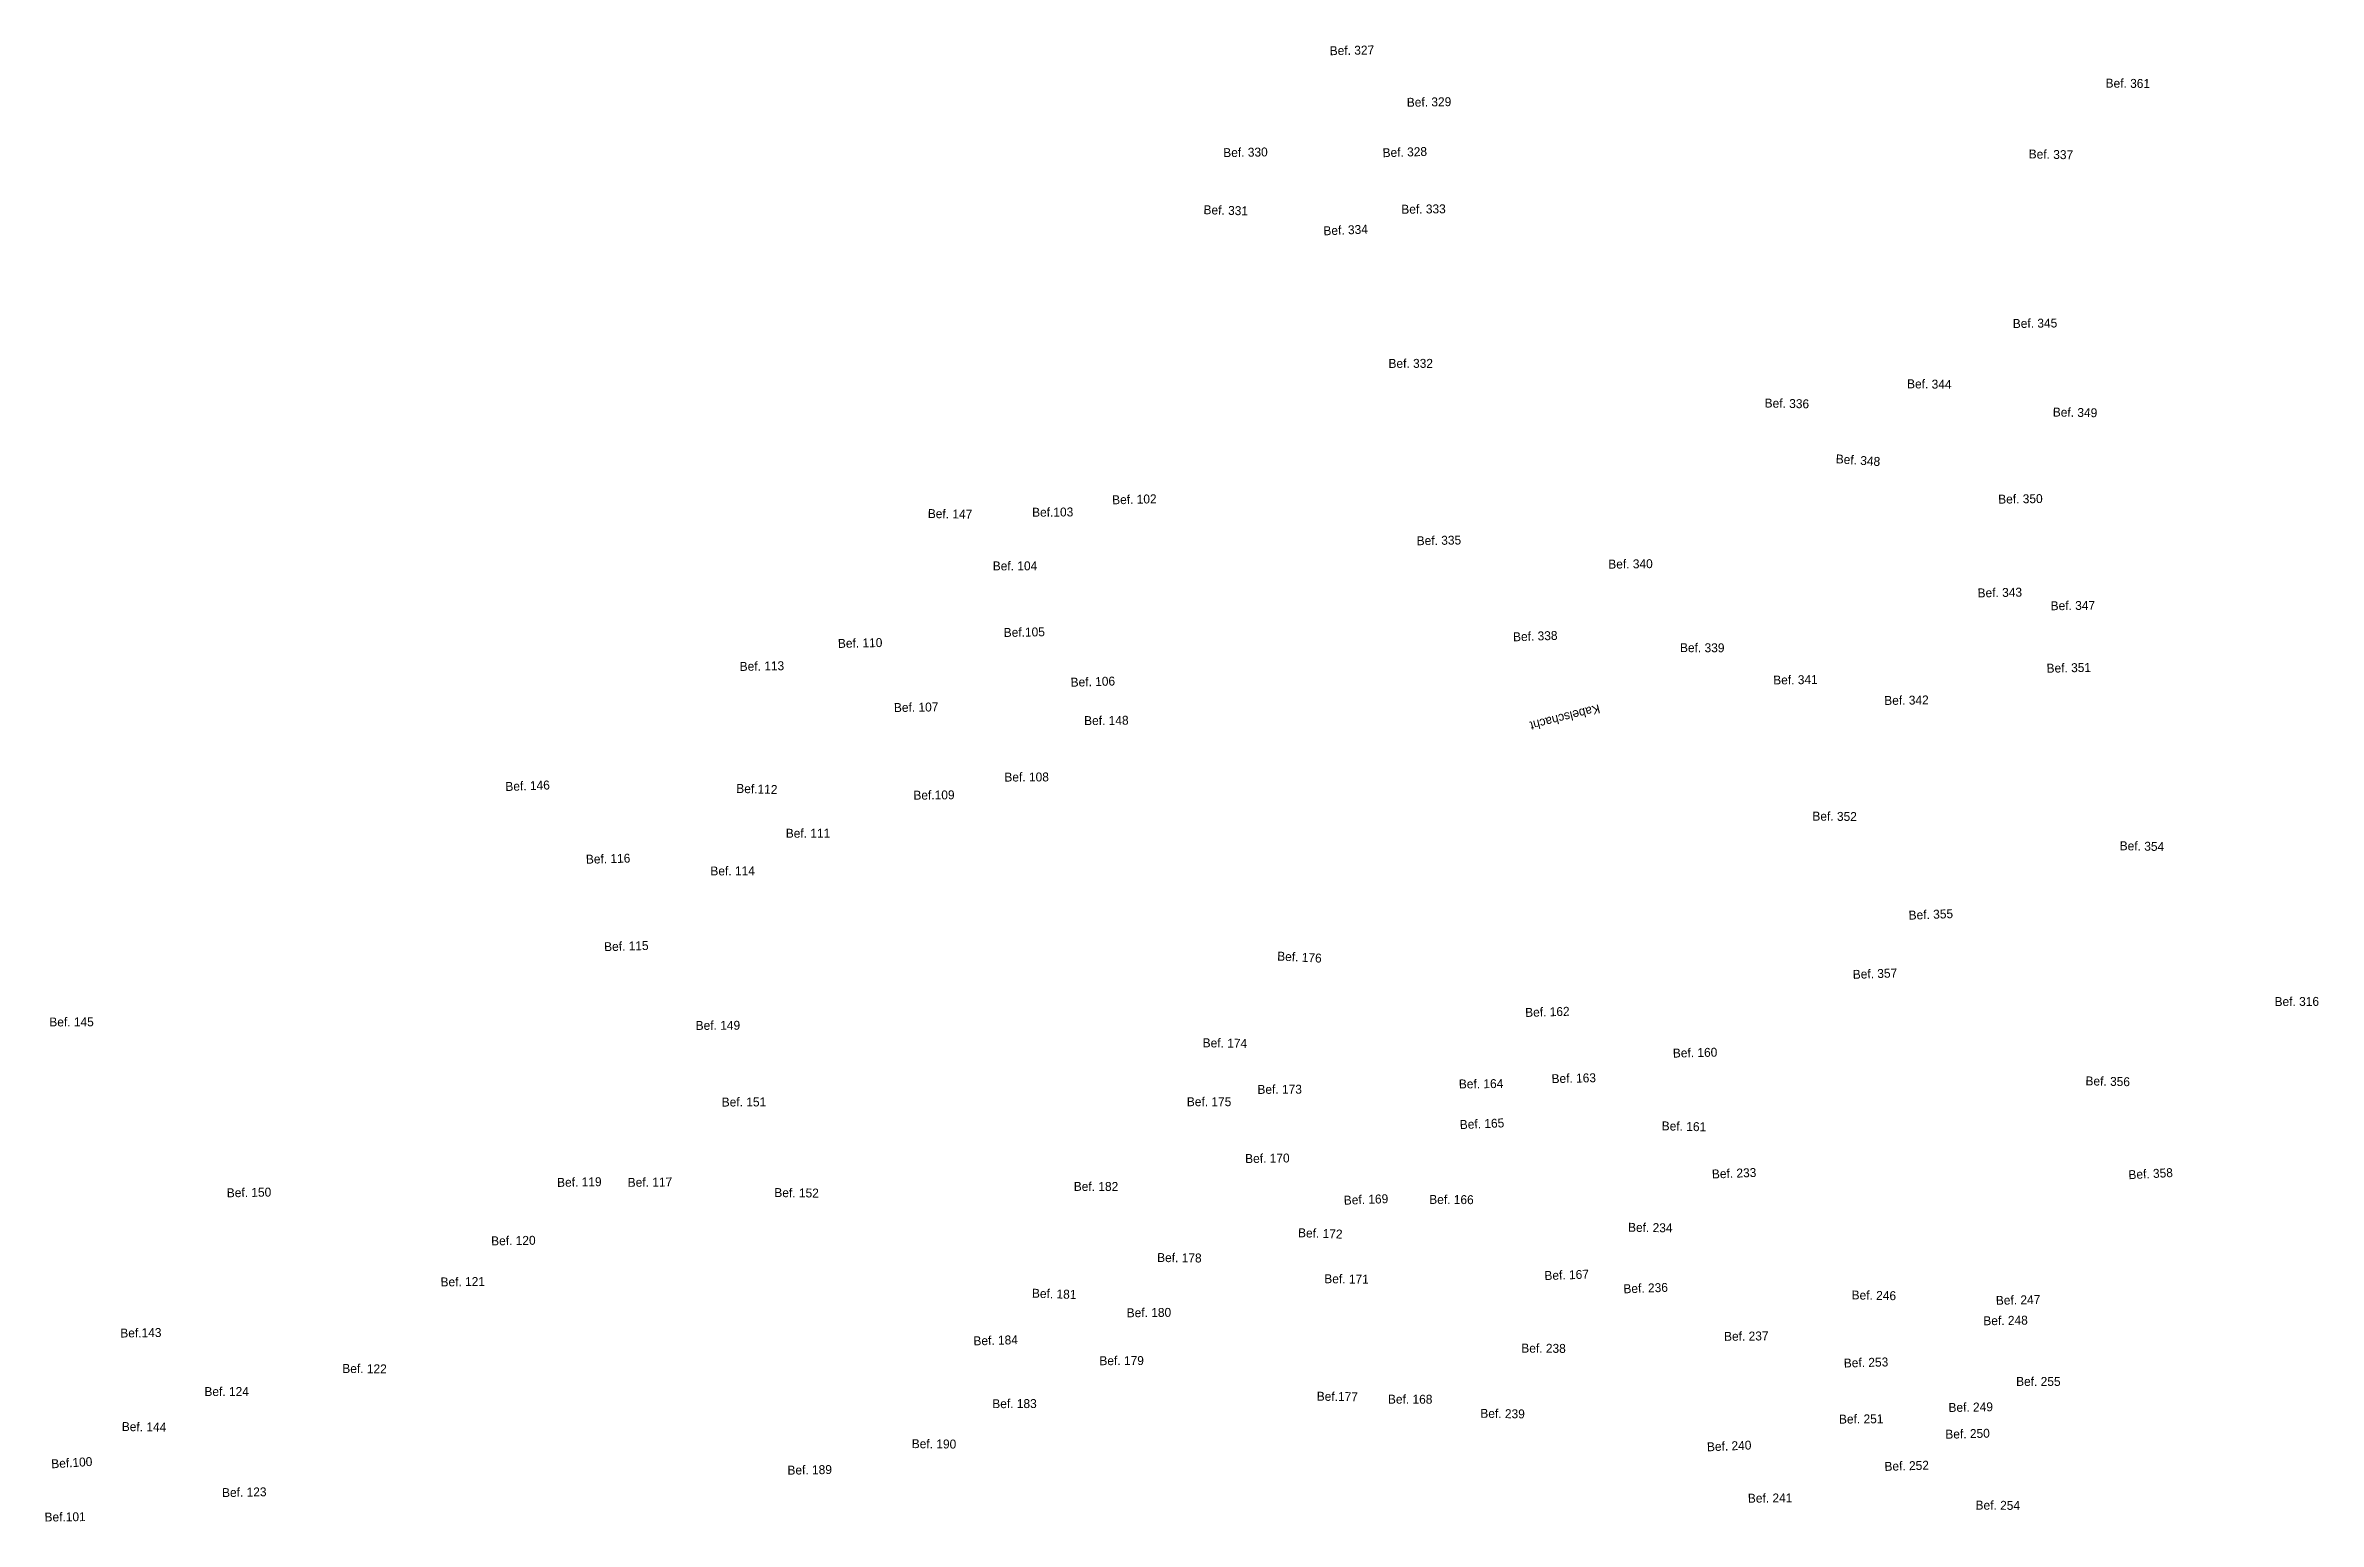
# Model space of a CAD drawing. Header units: metres. Extents: x 4462695 to 4462802, y 5794005 to 5794153.
# Drawn here: x 4462712.2 to 4462763.2, y 5794036.9 to 5794070 of the extents above; entities that cross this region are included whole.
import ezdxf

# ---------------------------------------------------------------- set-up
doc = ezdxf.new("R2010")
doc.units = ezdxf.units.M
doc.layers.add('Bef.Nr.', color=7, linetype='Continuous')
doc.layers.add('Kabelschacht', color=150, linetype='Continuous')

msp = doc.modelspace()

# ---------------------------------------------------------------- texts
at = {"layer": 'Bef.Nr.'}
for s, rotation, p in [('Bef. 327', 1.1045, (4462741.01, 5794069.76, 54.465)), ('Bef. 361', 359.4735, (4462758.382, 5794069.035, 54.465)), ('Bef. 329', 0.9041, (4462742.736, 5794068.605, 54.465)), ('Bef. 330', 0.991, (4462738.626, 5794067.478, 54.465)), ('Bef. 328', 1.7513, (4462742.195, 5794067.476, 54.465)), ('Bef. 337', 358.8205, (4462756.659, 5794067.45, 54.465)), ('Bef. 331', 358.2863, (4462738.18, 5794066.203, 54.465)), ('Bef. 333', 0.6061, (4462742.612, 5794066.211, 52.849)), ('Bef. 334', 2.3451, (4462740.871, 5794065.727, 54.465)), ('Bef. 345', 0.7755, (4462756.306, 5794063.652, 54.465)), ('Bef. 332', 0.1169, (4462742.325, 5794062.759, 54.465)), ('Bef. 344', 359.2709, (4462753.936, 5794062.304, 54.465)), ('Bef. 336', 358.82, (4462750.746, 5794061.874, 54.465)), ('Bef. 349', 358.9487, (4462757.199, 5794061.672, 52.233)), ('Bef. 348', 356.3221, (4462752.335, 5794060.625, 52.269)), ('Bef. 102', 1.5075, (4462736.139, 5794059.704, 54.465)), ('Bef. 350', 0.8448, (4462755.979, 5794059.72, 54.465)), ('Bef. 147', 359.0402, (4462732.007, 5794059.399, 54.465)), ('Bef.103', 0.4773, (4462734.345, 5794059.427, 54.465)), ('Bef. 335', 0.9858, (4462742.957, 5794058.789, 54.465)), ('Bef. 104', 0.0961, (4462733.463, 5794058.226, 52.259)), ('Bef. 340', 0.6688, (4462747.247, 5794058.265, 52.274)), ('Bef. 343', 1.1025, (4462755.518, 5794057.62, 54.465)), ('Bef. 347', 0.5678, (4462757.153, 5794057.334, 54.465)), ('Bef. 110', 1.2113, (4462729.997, 5794056.49, 54.465)), ('Bef.105', 1.0571, (4462733.71, 5794056.735, 54.465)), ('Bef. 338', 1.9906, (4462745.117, 5794056.637, 54.465)), ('Bef. 113', 0.9959, (4462727.797, 5794055.975, 54.465)), ('Bef. 339', 359.7889, (4462748.852, 5794056.396, 54.465)), ('Bef. 106', 1.7002, (4462735.209, 5794055.62, 54.465)), ('Bef. 341', 0.6572, (4462750.941, 5794055.671, 54.465)), ('Bef. 351', 1.2388, (4462757.063, 5794055.934, 54.465)), ('Bef. 107', 0.949, (4462731.251, 5794055.054, 54.465)), ('Bef. 342', 0.7348, (4462753.427, 5794055.213, 54.465)), ('Bef. 148', 0.5247, (4462735.51, 5794054.762, 54.465)), ('Bef. 108', 0.2017, (4462733.724, 5794053.498, 54.465)), ('Bef. 146', 2.1397, (4462722.552, 5794053.285, 54.465)), ('Bef.112', 358.2896, (4462727.717, 5794053.246, 54.465)), ('Bef.109', 0.605, (4462731.687, 5794053.092, 54.465)), ('Bef. 352', 359.4459, (4462751.816, 5794052.624, 54.465)), ('Bef. 111', 0.1903, (4462728.828, 5794052.24, 54.465)), ('Bef. 354', 358.876, (4462758.697, 5794051.962, 54.465)), ('Bef. 116', 1.5063, (4462724.354, 5794051.658, 54.465)), ('Bef. 114', 0.1967, (4462727.14, 5794051.396, 54.465)), ('Bef. 355', 2.1071, (4462753.975, 5794050.405, 54.465)), ('Bef. 115', 1.6213, (4462724.763, 5794049.7, 52.492)), ('Bef. 176', 357.1621, (4462739.829, 5794049.492, 54.465)), ('Bef. 357', 1.953, (4462752.724, 5794049.08, 54.465)), ('Bef. 316', 0.2414, (4462762.167, 5794048.472, 54.465)), ('Bef. 145', 0.1854, (4462712.336, 5794048.015, 54.465)), ('Bef. 149', 0.188, (4462726.81, 5794047.938, 54.465)), ('Bef. 162', 1.5667, (4462745.388, 5794048.228, 54.465)), ('Bef. 174', 359.1141, (4462738.162, 5794047.55, 54.465)), ('Bef. 160', 1.2379, (4462748.694, 5794047.318, 54.465)), ('Bef. 173', 0.2609, (4462739.39, 5794046.505, 54.465)), ('Bef. 164', 0.5894, (4462743.901, 5794046.627, 52.517)), ('Bef. 163', 1.3275, (4462745.978, 5794046.745, 54.465)), ('Bef. 356', 358.8381, (4462757.931, 5794046.697, 54.465)), ('Bef. 151', 0.2015, (4462727.394, 5794046.222, 54.465)), ('Bef. 175', 359.9998, (4462737.809, 5794046.23, 54.465)), ('Bef. 165', 2.3823, (4462743.925, 5794045.716, 54.465)), ('Bef. 161', 358.6905, (4462748.441, 5794045.69, 54.465)), ('Bef. 170', 0.8316, (4462739.116, 5794044.956, 54.465)), ('Bef. 119', 0.9875, (4462723.709, 5794044.423, 54.465)), ('Bef. 117', 0.5561, (4462725.289, 5794044.424, 54.465)), ('Bef. 182', 359.9048, (4462735.277, 5794044.334, 54.465)), ('Bef. 233', 2.1386, (4462749.57, 5794044.61, 54.465)), ('Bef. 358', 2.9165, (4462758.899, 5794044.594, 54.465)), ('Bef. 150', 1.0469, (4462716.312, 5794044.189, 54.465)), ('Bef. 152', 359.3083, (4462728.571, 5794044.196, 54.465)), ('Bef. 169', 2.1524, (4462741.327, 5794044.023, 54.465)), ('Bef. 166', 359.6184, (4462743.236, 5794044.043, 54.465)), ('Bef. 172', 358.091, (4462740.297, 5794043.298, 54.465)), ('Bef. 234', 359.1784, (4462747.688, 5794043.419, 54.465)), ('Bef. 120', 0.8778, (4462722.232, 5794043.113, 52.588)), ('Bef. 178', 359.3158, (4462737.143, 5794042.742, 54.465)), ('Bef. 171', 359.206, (4462740.886, 5794042.268, 54.465)), ('Bef. 167', 1.9248, (4462745.82, 5794042.336, 54.465)), ('Bef. 121', 0.7329, (4462721.098, 5794042.194, 54.465)), ('Bef. 181', 358.3078, (4462734.338, 5794041.943, 54.465)), ('Bef. 236', 1.9971, (4462747.589, 5794042.04, 54.465)), ('Bef. 246', 358.9745, (4462752.694, 5794041.904, 54.465)), ('Bef. 247', 1.1193, (4462755.927, 5794041.782, 54.465)), ('Bef. 180', 0.6558, (4462736.463, 5794041.503, 54.465)), ('Bef. 248', 0.8581, (4462755.646, 5794041.325, 54.465)), ('Bef.143', 0.7987, (4462713.927, 5794041.05, 54.465)), ('Bef. 184', 1.7274, (4462733.033, 5794040.873, 54.465)), ('Bef. 238', 359.6083, (4462745.298, 5794040.713, 54.465)), ('Bef. 237', 0.6539, (4462749.84, 5794040.976, 54.465)), ('Bef. 122', 359.4353, (4462718.896, 5794040.258, 54.465)), ('Bef. 179', 0.1824, (4462735.851, 5794040.431, 54.465)), ('Bef. 253', 1.5475, (4462752.523, 5794040.378, 54.465)), ('Bef. 124', 0.1821, (4462715.81, 5794039.74, 54.465)), ('Bef. 255', 359.9153, (4462756.379, 5794039.968, 54.465)), ('Bef. 183', 0.1561, (4462733.452, 5794039.469, 54.465)), ('Bef.177', 359.1828, (4462740.717, 5794039.637, 54.465)), ('Bef. 168', 359.9183, (4462742.312, 5794039.57, 54.465)), ('Bef. 239', 359.1701, (4462744.38, 5794039.254, 54.465)), ('Bef. 249', 0.9844, (4462754.866, 5794039.383, 54.465)), ('Bef. 144', 359.1148, (4462713.958, 5794038.958, 54.465)), ('Bef. 251', 0.6068, (4462752.413, 5794039.122, 54.465)), ('Bef. 250', 1.4317, (4462754.796, 5794038.784, 54.465)), ('Bef.100', 3.447, (4462712.385, 5794038.121, 54.465)), ('Bef. 190', 359.4631, (4462731.648, 5794038.574, 54.465)), ('Bef. 240', 2.4042, (4462749.46, 5794038.502, 54.465)), ('Bef. 189', 0.8829, (4462728.867, 5794037.98, 54.465)), ('Bef. 252', 1.6281, (4462753.434, 5794038.064, 54.465)), ('Bef. 123', 1.1632, (4462716.206, 5794037.477, 54.465)), ('Bef. 241', 0.5196, (4462750.373, 5794037.352, 54.465)), ('Bef. 254', 359.4866, (4462755.47, 5794037.199, 54.465)), ('Bef.101', 0.5504, (4462712.23, 5794036.931, 54.465))]:
    msp.add_text(s, height=0.2, rotation=rotation, dxfattribs=at).set_placement(p)
at = {"layer": 'Kabelschacht'}
msp.add_text('Kabelschacht', height=0.2, rotation=194.2284, dxfattribs=at).set_placement((4462747.032, 5794055.23, 54.465))
msp.add_text('Kabelschacht', height=0.2, rotation=194.2284, dxfattribs=at).set_placement((4462747.032, 5794055.23, 54.465))

doc.saveas('drawing.dxf')
